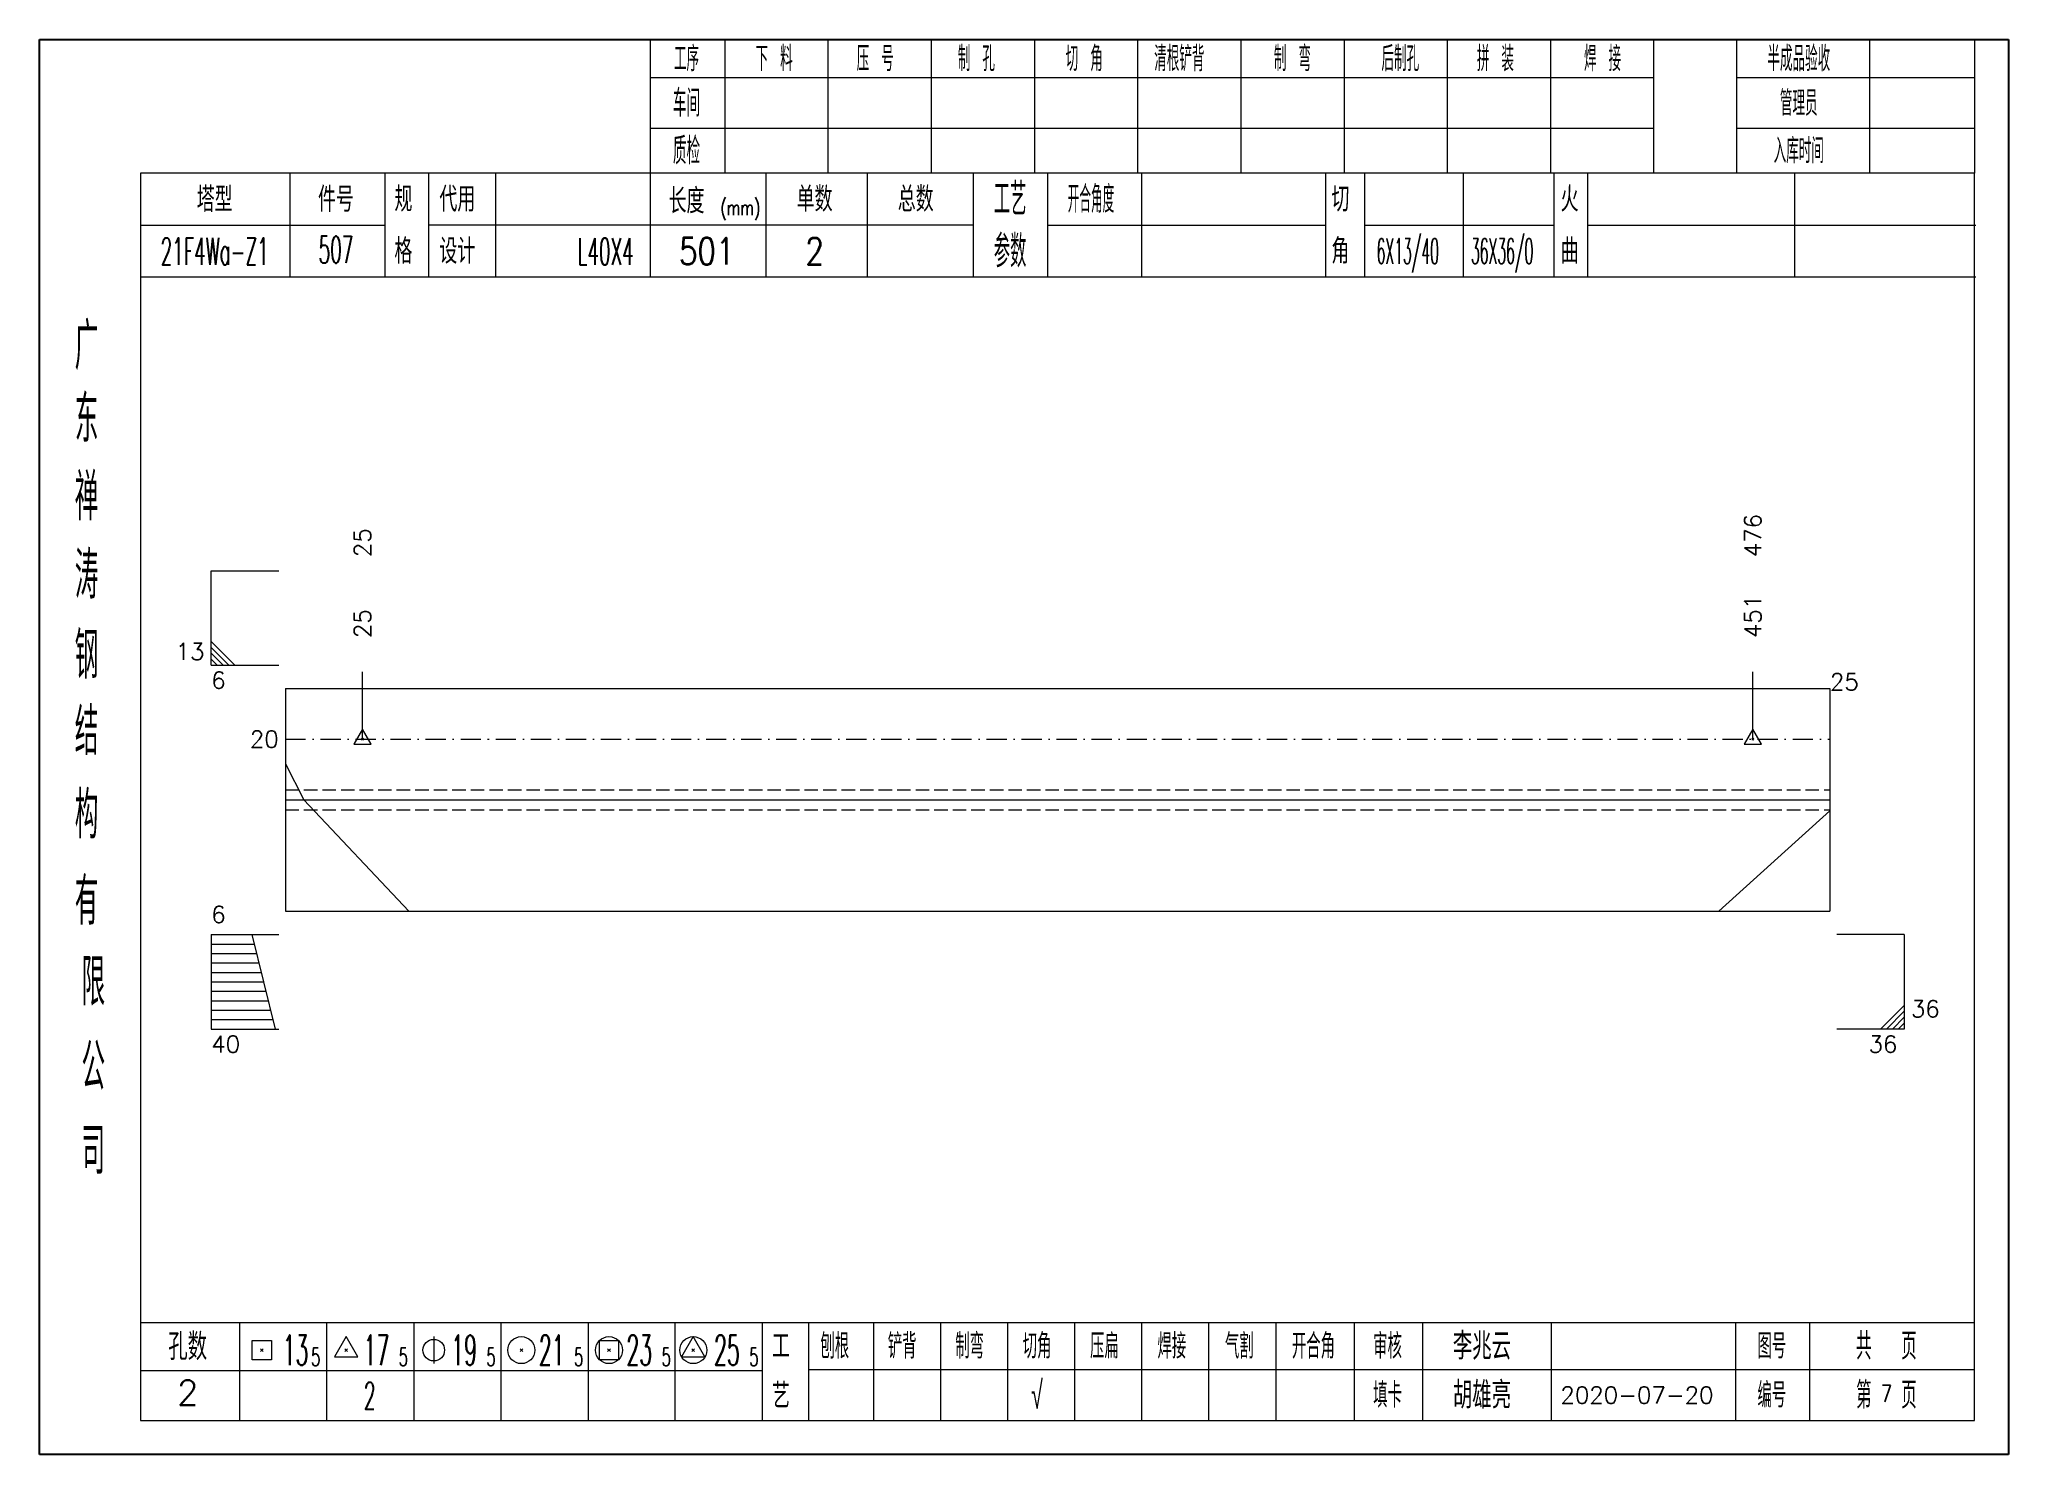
# Model space of a CAD drawing. Extents: x 1310 to 15542, y -76 to 8381.
# Drawn here: x 3389.2 to 3681.3, y 2953.8 to 3163.8 of the extents above; entities that cross this region are included whole.
import ezdxf
from ezdxf.enums import TextEntityAlignment as Align

# ---------------------------------------------------------------- set-up
doc = ezdxf.new("R2010")
doc.units = 0
doc.header["$MEASUREMENT"] = 0
doc.linetypes.add('一点画线', pattern=[5.2, 3, -1, 0.2, -1])
doc.linetypes.add('虚线', pattern=[2.75, 2, -0.75])
doc.layers.get('0').update_dxf_attribs({"linetype": 'CONTINUOUS', "lineweight": 25})
for name, color, linetype, lineweight in [('1', 7, 'CONTINUOUS', 25), ('4', 7, 'CONTINUOUS', 25), ('5', 7, 'CONTINUOUS', 25)]:
    doc.layers.add(name, color=color, linetype=linetype, lineweight=lineweight)
doc.styles.get("Standard").update_dxf_attribs({"font": 'simplex.shx', "width": 0.7, "height": 3, "bigfont": 'gbhzfs.shx'})

msp = doc.modelspace()

# ---------------------------------------------------------------- texts
at = {"color": 7, "linetype": 'Continuous', "lineweight": 13}
for s, p in [('25', (3437.135, 3086.944)), ('476', (3643.398, 3086.944))]:
    msp.add_text(s, height=2.5, rotation=90, dxfattribs=at).set_placement(p, align=Align.MIDDLE_LEFT)
at = {"color": 8, "linetype": 'Continuous', "lineweight": 9}
for s, p in [('451', (3643.398, 3074.944)), ('25', (3437.135, 3074.944))]:
    msp.add_text(s, height=2.5, rotation=90, dxfattribs=at).set_placement(p, align=Align.MIDDLE_LEFT)
at = {"color": 7, "linetype": 'Continuous', "lineweight": 13}
msp.add_text('13', height=2.5, dxfattribs=at).set_placement((3413.702, 3070.944), align=Align.BOTTOM_RIGHT)
for s, p in [('6', (3414.702, 3069.944)), ('40', (3414.702, 3015.944))]:
    msp.add_text(s, height=2.5, dxfattribs=at).set_placement(p, align=Align.TOP_LEFT)
msp.add_text('25', height=2.5, dxfattribs=at).set_placement((3654.832, 3068.444), align=Align.MIDDLE_LEFT)
msp.add_text('20', height=2.5, dxfattribs=at).set_placement((3424.702, 3059.944), align=Align.MIDDLE_RIGHT)
for s, p in [('6', (3414.702, 3031.944)), ('36', (3666.832, 3017.944))]:
    msp.add_text(s, height=2.5, dxfattribs=at).set_placement(p, align=Align.BOTTOM_LEFT)
msp.add_text('36', height=2.5, dxfattribs=at).set_placement((3664.832, 3015.944), align=Align.TOP_RIGHT)
at = {"layer": '4', "color": 1, "linetype": 'Continuous', "lineweight": 25}
for s, height, width, p in [('工序', 3.7, 0.7, (3485.202, 3160.901)), ('下 料', 3.7, 0.7, (3498.202, 3160.901)), ('压 号', 3.7, 0.7, (3513.202, 3160.901)), ('制 孔', 3.7, 0.7, (3528.202, 3160.901)), ('切 角', 3.7, 0.7, (3544.202, 3160.901)), ('清根铲背 ', 3.7, 0.7, (3559.202, 3160.901)), (' 制 弯', 3.7, 0.7, (3574.202, 3160.901)), (' 后制孔', 3.7, 0.7, (3590.202, 3160.901)), ('拼 装', 3.7, 0.7, (3605.202, 3160.901)), (' 焊 接', 3.7, 0.7, (3620.202, 3160.901)), ('半成品验收', 3.7, 0.7, (3650.202, 3160.901)), ('车间', 4, 0.7, (3485.202, 3154.301)), ('管理员', 3.7, 0.7, (3650.202, 3154.301)), ('质检', 4, 0.7, (3485.202, 3147.241)), ('入库时间', 3.7, 0.7, (3650.202, 3147.241)), ('工艺', 4.8, 0.7, (3533.202, 3140.061)), ('开合角度', 4, 0.6, (3545.202, 3140.061)), ('(mm)', 2.24, 0.7, (3493.202, 3138.801)), ('507', 4, 0.5, (3433.202, 3132.571)), ('参数', 4.8, 0.7, (3533.202, 3132.351)), ('6X13/40', 3.8, 0.4, (3592.202, 3132.351)), ('36X36/0', 3.8, 0.4, (3606.202, 3132.351)), ('21F4Wa-Z1', 4, 0.5, (3415.202, 3132.321)), ('L40X4', 4, 0.5, (3473.202, 3132.301)), ('501', 4, 0.8, (3488.202, 3132.351)), ('2', 4, 0.8, (3504.202, 3132.351)), ('广', 6.96, 0.7, (3396.202, 3118.271)), ('东', 6.96, 0.7, (3396.202, 3107.481)), ('禅', 6.96, 0.7, (3396.202, 3095.891)), ('涛', 6.96, 0.7, (3396.202, 3084.291)), ('钢', 6.96, 0.7, (3396.202, 3072.401)), ('结', 6.96, 0.7, (3396.202, 3061.091)), ('构', 6.96, 0.7, (3396.202, 3048.711)), ('有', 6.96, 0.7, (3396.202, 3035.901)), ('限', 6.96, 0.7, (3397.202, 3023.901)), ('公', 6.96, 0.7, (3397.202, 3011.361)), ('司', 6.96, 0.7, (3397.202, 2998.881)), ('13', 4.47, 0.5, (3427.202, 2969.301)), ('17', 4.47, 0.5, (3439.202, 2969.301)), ('19', 4.47, 0.5, (3452.202, 2969.301)), ('21', 4.47, 0.5, (3465.202, 2969.301)), ('23', 4.47, 0.5, (3478.202, 2969.301)), ('25', 4.47, 0.5, (3491.202, 2969.301)), ('刨根', 3.7, 0.8, (3507.202, 2969.901)), ('铲背', 3.7, 0.8, (3517.202, 2969.901)), ('制弯', 3.7, 0.8, (3527.202, 2969.901)), ('切角', 3.7, 0.8, (3537.202, 2969.901)), ('压扁', 3.7, 0.8, (3547.202, 2969.901)), ('焊接', 3.7, 0.8, (3557.202, 2969.901)), ('气割', 3.7, 0.8, (3567.202, 2969.901)), ('开合角', 3.7, 0.8, (3578.202, 2969.901)), ('审核', 3.7, 0.8, (3589.202, 2969.901)), ('图号', 3.7, 0.8, (3646.202, 2969.901)), ('共  页', 4, 0.8, (3663.202, 2969.901)), ('5', 2.68, 0.6, (3430.202, 2968.301)), ('5', 2.68, 0.6, (3443.202, 2968.301)), ('5', 2.68, 0.6, (3456.202, 2968.301)), ('5', 2.68, 0.6, (3469.202, 2968.301)), ('5', 2.68, 0.6, (3482.202, 2968.301)), ('5', 2.68, 0.6, (3495.202, 2968.301)), ('√', 4, 0.6, (3537.202, 2962.631)), ('2', 4, 0.5, (3438.202, 2962.551)), ('填卡', 3.7, 0.8, (3589.202, 2962.631)), ('编号', 3.7, 0.8, (3646.202, 2962.631)), ('第  页', 4, 0.8, (3663.202, 2962.631))]:
    msp.add_text(s, height=height, dxfattribs=dict(at, width=width)).set_placement(p, align=Align.MIDDLE_CENTER)
for s, height, p in [('塔型', 3.7, (3415.202, 3140.031)), ('件号', 3.7, (3433.202, 3140.031)), ('规', 3.7, (3443.202, 3140.061)), ('代用', 3.7, (3451.202, 3140.061)), ('长度', 3.7, (3485.202, 3139.801)), ('单数', 3.7, (3504.202, 3140.061)), ('总数', 3.7, (3519.202, 3140.061)), ('切', 3.7, (3582.202, 3140.061)), ('火', 3.7, (3616.202, 3140.061)), ('格', 3.7, (3443.202, 3132.351)), ('设计', 3.7, (3451.202, 3132.351)), ('角', 3.7, (3582.202, 3132.351)), ('曲', 3.7, (3616.202, 3132.351)), ('孔数', 4, (3411.202, 2969.821)), ('工', 3.7, (3499.202, 2969.901)), ('李兆云', 4, (3603.202, 2969.901)), ('2', 3.7, (3411.202, 2962.991)), ('艺', 3.7, (3499.202, 2962.551)), ('胡雄亮', 4, (3603.202, 2962.631)), ('2020-07-20', 2.5, (3626.202, 2962.631))]:
    msp.add_text(s, height=height, dxfattribs=at).set_placement(p, align=Align.MIDDLE_CENTER)
at = {"layer": '4', "color": 6, "linetype": 'Continuous', "lineweight": 25, "width": 0.8}
msp.add_text('7', height=2.5, dxfattribs=at).set_placement((3663.227, 2962.859), align=Align.MIDDLE_CENTER)

# ---------------------------------------------------------------- blocks, each defined once
blk = doc.blocks.new('孔17.5')
at = {"layer": '5', "color": 7, "linetype": 'Continuous', "lineweight": 13}
for p, q in [((0, 1), (-0.866, -0.5)), ((-0.1, -0.1), (0.1, 0.1)), ((0.1, -0.1), (-0.1, 0.1)), ((0.866, -0.5), (0, 1)), ((-0.866, -0.5), (0.866, -0.5))]:
    blk.add_line(p, q, dxfattribs=at)
blk = doc.blocks.new('CTJGK')
at = {"color": 6, "linetype": 'Continuous'}
for p, q in [((0, 209.97), (292.13, 209.97)), ((0, 0), (0, 209.97)), ((292.13, 209.97), (292.13, 0)), ((292.13, 0), (0, 0))]:
    blk.add_line(p, q, dxfattribs=at)

# ---------------------------------------------------------------- linework, layer by layer
at = {"color": 7, "linetype": 'Continuous', "lineweight": 13}
for p, q in [((3414.702, 3084.944), (3424.702, 3084.944)), ((3414.702, 3070.944), (3414.702, 3084.944)), ((3418.202, 3070.944), (3414.702, 3074.444)), ((3417.327, 3070.944), (3414.702, 3073.569)), ((3416.452, 3070.944), (3414.702, 3072.694)), ((3415.577, 3070.944), (3414.702, 3071.819)), ((3414.702, 3070.944), (3424.702, 3070.944)), ((3437.135, 3059.944), (3437.135, 3069.944)), ((3643.398, 3059.944), (3643.398, 3069.944)), ((3425.702, 3056.307), (3428.446, 3050.944)), ((3428.446, 3050.944), (3443.996, 3034.444)), ((3654.832, 3049.294), (3638.367, 3034.444)), ((3414.702, 3030.944), (3424.702, 3030.944)), ((3414.702, 3030.944), (3414.702, 3016.944)), ((3414.702, 3029.544), (3421.052, 3029.544)), ((3420.702, 3030.944), (3424.202, 3016.944)), ((3665.832, 3030.944), (3655.832, 3030.944)), ((3665.832, 3030.944), (3665.832, 3016.944)), ((3414.702, 3028.144), (3421.402, 3028.144)), ((3414.702, 3026.744), (3421.752, 3026.744)), ((3414.702, 3025.344), (3422.102, 3025.344)), ((3414.702, 3023.944), (3422.452, 3023.944)), ((3414.702, 3022.544), (3422.802, 3022.544)), ((3414.702, 3021.144), (3423.152, 3021.144)), ((3414.702, 3019.744), (3423.502, 3019.744)), ((3414.702, 3018.344), (3423.852, 3018.344)), ((3662.332, 3016.944), (3665.832, 3020.444)), ((3663.207, 3016.944), (3665.832, 3019.569)), ((3664.082, 3016.944), (3665.832, 3018.694)), ((3664.957, 3016.944), (3665.832, 3017.819)), ((3414.702, 3016.944), (3424.702, 3016.944)), ((3665.832, 3016.944), (3655.832, 3016.944))]:
    msp.add_line(p, q, dxfattribs=at)
at = {"color": 7, "linetype": 'Continuous', "lineweight": 18}
for p, q in [((3425.702, 3067.444), (3425.702, 3034.444)), ((3425.702, 3067.444), (3654.832, 3067.444)), ((3654.832, 3067.444), (3654.832, 3034.444)), ((3425.702, 3050.944), (3654.832, 3050.944))]:
    msp.add_line(p, q, dxfattribs=at)
at = {"color": 3, "linetype": '一点画线', "lineweight": 13}
msp.add_line((3425.702, 3059.944), (3654.832, 3059.944), dxfattribs=at)
at = {"color": 1, "linetype": '虚线', "lineweight": 18}
for p, q in [((3425.702, 3052.444), (3654.832, 3052.444)), ((3425.702, 3049.444), (3654.832, 3049.444))]:
    msp.add_line(p, q, dxfattribs=at)
at = {"layer": '1', "color": 7, "linetype": 'Continuous', "lineweight": 18}
msp.add_line((3425.702, 3034.444), (3654.832, 3034.444), dxfattribs=at)
at = {"layer": '4', "color": 1, "linetype": 'Continuous', "lineweight": 18}
for p, q in [((3389.202, 3163.771), (3389.202, 2953.801)), ((3681.332, 3163.771), (3389.202, 3163.771)), ((3479.832, 3163.771), (3479.832, 3143.931)), ((3490.862, 3163.771), (3490.862, 3143.911)), ((3506.172, 3163.771), (3506.172, 3143.911)), ((3521.492, 3163.771), (3521.492, 3143.911)), ((3536.802, 3163.771), (3536.802, 3143.911)), ((3552.112, 3163.771), (3552.112, 3143.911)), ((3567.422, 3163.771), (3567.422, 3143.911)), ((3582.742, 3163.771), (3582.742, 3143.911)), ((3598.052, 3163.771), (3598.052, 3143.911)), ((3613.362, 3163.771), (3613.362, 3143.911)), ((3628.672, 3163.771), (3628.672, 3143.931)), ((3628.672, 3163.771), (3628.672, 3143.911)), ((3640.952, 3163.771), (3640.952, 3143.911)), ((3660.702, 3163.771), (3660.702, 3143.911)), ((3676.282, 3163.771), (3676.282, 3143.911)), ((3681.332, 3133.971), (3681.332, 3163.771)), ((3628.672, 3158.041), (3479.832, 3158.041)), ((3676.282, 3158.041), (3640.952, 3158.041)), ((3628.672, 3150.561), (3479.832, 3150.561)), ((3676.282, 3150.561), (3640.952, 3150.561)), ((3404.212, 3143.911), (3404.212, 2958.851)), ((3676.282, 3143.911), (3404.212, 3143.911)), ((3426.332, 3143.921), (3426.332, 3128.501)), ((3440.482, 3128.501), (3440.482, 3143.911)), ((3446.982, 3128.501), (3446.982, 3143.911)), ((3456.852, 3143.911), (3456.852, 3128.501)), ((3479.832, 3143.931), (3479.832, 3128.501)), ((3496.952, 3143.911), (3496.952, 3128.501)), ((3512.002, 3143.911), (3512.002, 3128.501)), ((3527.702, 3143.911), (3527.702, 3128.501)), ((3538.762, 3143.911), (3538.762, 3128.501)), ((3552.712, 3143.911), (3552.712, 3128.501)), ((3580.012, 3143.911), (3580.012, 3128.501)), ((3585.772, 3143.911), (3585.772, 3128.501)), ((3600.392, 3143.911), (3600.392, 3128.501)), ((3613.852, 3143.911), (3613.852, 3128.501)), ((3618.842, 3143.911), (3618.842, 3128.501)), ((3649.582, 3143.911), (3649.582, 3128.501)), ((3676.282, 2958.851), (3676.282, 3143.911)), ((3440.482, 3136.151), (3404.212, 3136.151)), ((3527.702, 3136.201), (3446.982, 3136.201)), ((3538.762, 3136.201), (3580.012, 3136.201)), ((3585.772, 3136.201), (3613.852, 3136.201)), ((3618.842, 3136.201), (3676.462, 3136.201)), ((3681.332, 2953.801), (3681.332, 3133.971)), ((3676.462, 3128.501), (3404.212, 3128.501)), ((3404.212, 2973.381), (3676.282, 2973.381)), ((3418.902, 2973.381), (3418.902, 2958.851)), ((3431.832, 2958.851), (3431.832, 2973.381)), ((3444.762, 2973.381), (3444.762, 2958.851)), ((3457.682, 2958.851), (3457.682, 2973.381)), ((3470.612, 2973.381), (3470.612, 2958.851)), ((3483.542, 2958.851), (3483.542, 2973.381)), ((3496.462, 2958.851), (3496.462, 2973.381)), ((3503.332, 2958.851), (3503.332, 2973.381)), ((3512.992, 2958.851), (3512.992, 2973.381)), ((3522.932, 2958.851), (3522.932, 2973.381)), ((3532.872, 2958.851), (3532.872, 2973.381)), ((3542.822, 2958.851), (3542.822, 2973.381)), ((3552.762, 2958.851), (3552.762, 2973.381)), ((3562.702, 2958.851), (3562.702, 2973.381)), ((3572.652, 2958.851), (3572.652, 2973.381)), ((3584.292, 2958.851), (3584.292, 2973.381)), ((3594.442, 2958.851), (3594.442, 2973.381)), ((3613.502, 2958.851), (3613.502, 2973.381)), ((3640.882, 2958.851), (3640.882, 2973.381)), ((3651.842, 2958.851), (3651.842, 2973.381)), ((3496.462, 2966.251), (3404.212, 2966.251)), ((3503.292, 2966.411), (3676.282, 2966.411)), ((3404.212, 2958.851), (3676.282, 2958.851)), ((3389.202, 2953.801), (3681.332, 2953.801))]:
    msp.add_line(p, q, dxfattribs=at)
at = {"layer": '4', "color": 7, "linetype": 'Continuous', "lineweight": 13}
for p, q in [((3434.702, 2971.301), (3432.97, 2968.301)), ((3436.434, 2968.301), (3434.702, 2971.301)), ((3447.702, 2971.301), (3447.702, 2967.301)), ((3486.202, 2971.301), (3484.47, 2968.301)), ((3487.934, 2968.301), (3486.202, 2971.301)), ((3420.788, 2967.887), (3420.788, 2970.715)), ((3420.788, 2970.715), (3423.616, 2970.715)), ((3422.002, 2969.101), (3422.402, 2969.501)), ((3422.402, 2969.101), (3422.002, 2969.501)), ((3423.616, 2970.715), (3423.616, 2967.887)), ((3432.97, 2968.301), (3436.434, 2968.301)), ((3434.502, 2969.101), (3434.902, 2969.501)), ((3434.902, 2969.101), (3434.502, 2969.501)), ((3460.502, 2969.101), (3460.902, 2969.501)), ((3460.902, 2969.101), (3460.502, 2969.501)), ((3472.288, 2967.887), (3472.288, 2970.715)), ((3472.288, 2970.715), (3475.116, 2970.715)), ((3473.502, 2969.101), (3473.902, 2969.501)), ((3473.902, 2969.101), (3473.502, 2969.501)), ((3475.116, 2970.715), (3475.116, 2967.887)), ((3484.47, 2968.301), (3487.934, 2968.301)), ((3486.002, 2969.101), (3486.402, 2969.501)), ((3486.402, 2969.101), (3486.002, 2969.501)), ((3423.616, 2967.887), (3420.788, 2967.887)), ((3475.116, 2967.887), (3472.288, 2967.887))]:
    msp.add_line(p, q, dxfattribs=at)
for centre, radius in [((3460.702, 2969.301), 2), ((3473.702, 2969.301), 2), ((3486.202, 2969.301), 2), ((3447.702, 2969.301), 1.6)]:
    msp.add_circle(centre, radius, dxfattribs=at)

# ---------------------------------------------------------------- block references
at = {"color": 0, "linetype": 'Continuous'}
msp.add_blockref('CTJGK', (3389.202, 2953.801), dxfattribs=at)
at = {"color": 8, "linetype": 'Continuous', "lineweight": 9, "xscale": 1.5, "yscale": 1.5, "zscale": 1.5}
for p in [(3437.135, 3059.944), (3643.398, 3059.944)]:
    msp.add_blockref('孔17.5', p, dxfattribs=at)

msp.set_redraw_order([(e.dxf.handle, doc.entitydb.next_handle()) for e in msp.query("TEXT MTEXT ATTDEF DIMENSION ARC_DIMENSION")])  # texts and dimensions are drawn at this point

doc.saveas('drawing.dxf')
